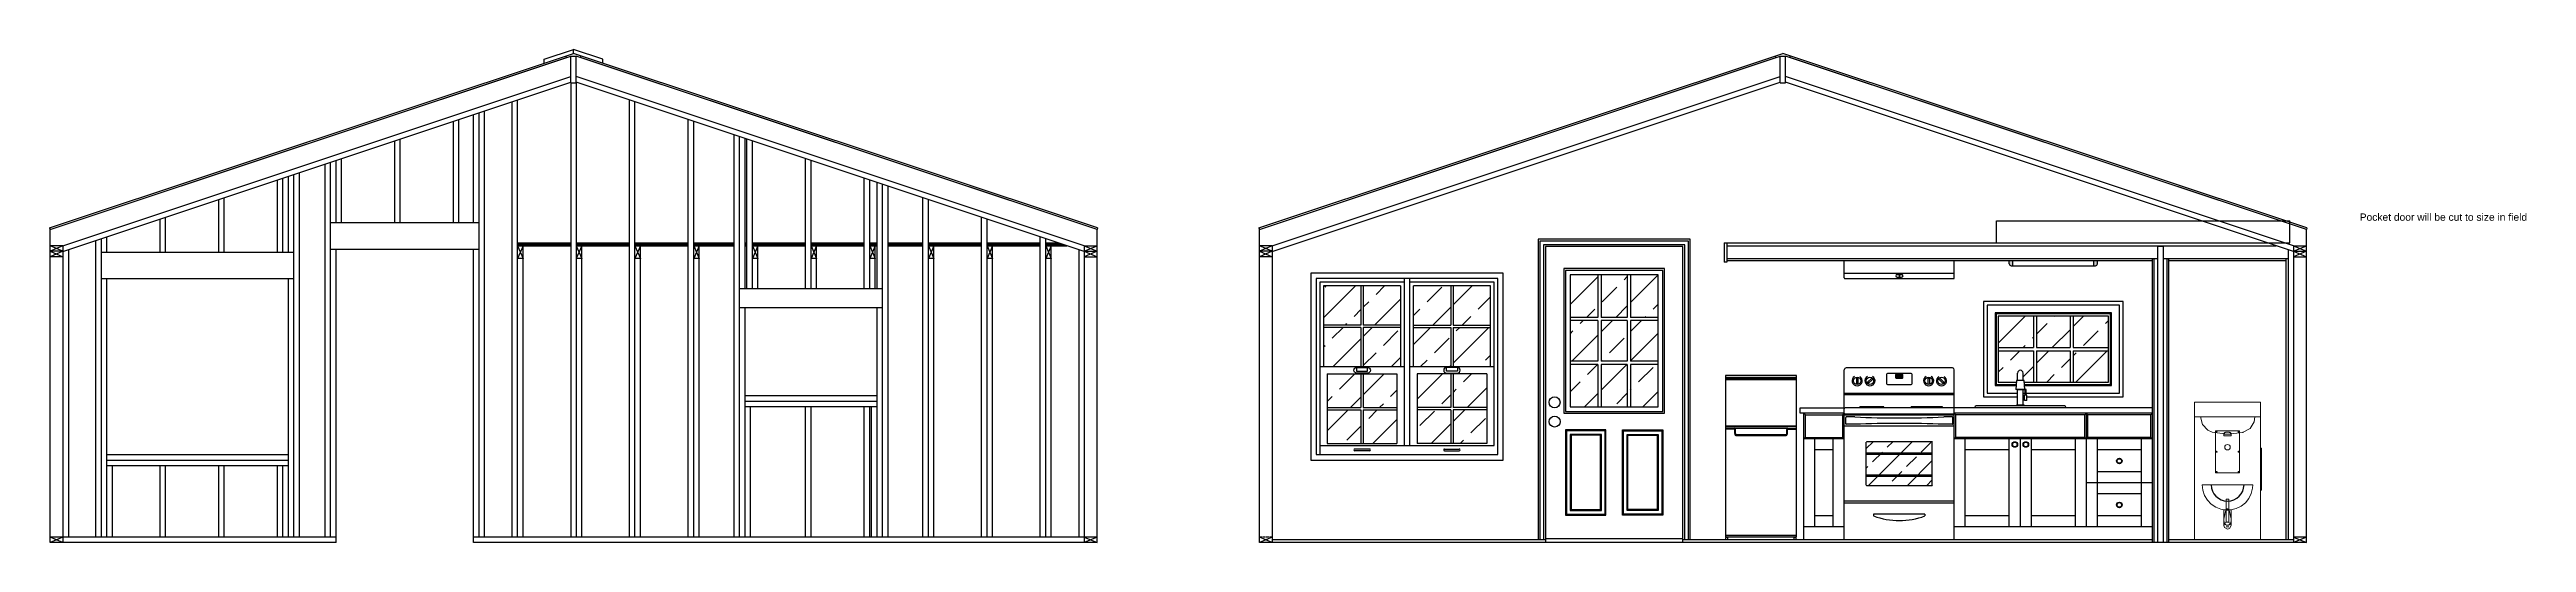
# Model space of a CAD drawing. Header units: inches. Extents: x -183 to 3029, y -67 to 1072.
# Drawn here: x 1539 to 2215, y 473 to 608 of the extents above; entities that cross this region are included whole.
import ezdxf

# ---------------------------------------------------------------- set-up
doc = ezdxf.new("R2010")
doc.units = ezdxf.units.IN
doc.header["$LTSCALE"] = 0.25
doc.header["$MEASUREMENT"] = 0
doc.linetypes.add('HIDDEN2', pattern=[0.1875, 0.125, -0.0625])
doc.layers.add('Hidden Line', color=7, linetype='HIDDEN2')
doc.layers.add('P-SANR-FIXT', color=7, linetype='Continuous', lineweight=9)
doc.styles.get("Standard").update_dxf_attribs({"font": 'arial.ttf'})

msp = doc.modelspace()

# ---------------------------------------------------------------- texts
msp.add_text('Pocket door will be cut to size in field', height=2).set_placement((2169.48, 561.05))

# ---------------------------------------------------------------- hatches: boundary and pattern name
h = msp.add_hatch(color=256)
h.dxf.hatch_style = 1
h.paths.add_polyline_path([(2097.93, 550.26), (2096.93, 550.26), (2096.93, 548.76), (2097.43, 548.76, 0.414214), (2097.93, 549.26)])
h.paths.add_polyline_path([(2074.93, 550.26), (2073.93, 550.26), (2073.93, 549.26, 0.414214), (2074.43, 548.76), (2074.93, 548.76)])
h = msp.add_hatch()
h.set_pattern_fill('ANSI33', color=256, scale=45)
h.paths.add_polyline_path([(1897.12, 543.26), (1886.93, 543.26), (1886.93, 532.57), (1897.12, 532.57)])
h.paths.add_polyline_path([(1907.93, 543.26), (1897.74, 543.26), (1897.74, 532.57), (1907.93, 532.57)])
h.paths.add_polyline_path([(1921.62, 543.26), (1911.43, 543.26), (1911.43, 532.57), (1921.62, 532.57)])
h.paths.add_polyline_path([(1932.43, 543.26), (1922.24, 543.26), (1922.24, 532.57), (1932.43, 532.57)])
h.paths.add_polyline_path([(1932.43, 531.95), (1922.24, 531.95), (1922.24, 521.26), (1932.43, 521.26)])
h.paths.add_polyline_path([(1921.62, 531.95), (1911.43, 531.95), (1911.43, 521.26), (1921.62, 521.26)])
h.paths.add_polyline_path([(1907.93, 531.95), (1897.74, 531.95), (1897.74, 521.26), (1907.93, 521.26)])
h.paths.add_polyline_path([(1897.12, 531.95), (1886.93, 531.95), (1886.93, 521.26), (1897.12, 521.26)])
h.paths.add_polyline_path([(1897.12, 519.26), (1887.93, 519.26), (1887.93, 510.07), (1897.12, 510.07)])
h.paths.add_polyline_path([(1906.93, 519.26), (1897.74, 519.26), (1897.74, 510.07), (1906.93, 510.07)])
h.paths.add_polyline_path([(1897.12, 509.45), (1887.93, 509.45), (1887.93, 500.26), (1897.12, 500.26)])
h.paths.add_polyline_path([(1906.93, 509.45), (1897.74, 509.45), (1897.74, 500.26), (1906.93, 500.26)])
h.paths.add_polyline_path([(1921.62, 509.45), (1912.43, 509.45), (1912.43, 500.26), (1921.62, 500.26)])
h.paths.add_polyline_path([(1931.43, 509.45), (1922.24, 509.45), (1922.24, 500.26), (1931.43, 500.26)])
h.paths.add_polyline_path([(1921.62, 519.26), (1912.43, 519.26), (1912.43, 510.07), (1921.62, 510.07)])
h.paths.add_polyline_path([(1931.43, 519.26), (1922.24, 519.26), (1922.24, 510.07), (1931.43, 510.07)])
h = msp.add_hatch()
h.set_pattern_fill('ANSI33', color=256, scale=45)
h.paths.add_polyline_path([(1961.74, 546.26), (1954.18, 546.26), (1954.18, 534.7), (1961.74, 534.7)])
h.paths.add_polyline_path([(1969.74, 546.26), (1962.62, 546.26), (1962.62, 534.7), (1969.74, 534.7)])
h.paths.add_polyline_path([(1978.18, 546.26), (1970.62, 546.26), (1970.62, 534.7), (1978.18, 534.7)])
h.paths.add_polyline_path([(1978.18, 533.82), (1970.62, 533.82), (1970.62, 522.7), (1978.18, 522.7)])
h.paths.add_polyline_path([(1969.74, 533.82), (1962.62, 533.82), (1962.62, 522.7), (1969.74, 522.7)])
h.paths.add_polyline_path([(1961.74, 533.82), (1954.18, 533.82), (1954.18, 522.7), (1961.74, 522.7)])
h.paths.add_polyline_path([(1961.74, 521.82), (1954.18, 521.82), (1954.18, 510.26), (1961.74, 510.26)])
h.paths.add_polyline_path([(1969.74, 521.82), (1962.62, 521.82), (1962.62, 510.26), (1969.74, 510.26)])
h.paths.add_polyline_path([(1978.18, 521.82), (1970.62, 521.82), (1970.62, 510.26), (1978.18, 510.26)])
h = msp.add_hatch()
h.set_pattern_fill('ANSI33', color=256, scale=45)
h.paths.add_polyline_path([(2080.49, 526.45), (2080.49, 535.01), (2070.93, 535.01), (2070.93, 526.45)])
h.paths.add_polyline_path([(2070.93, 525.57), (2070.93, 517.01), (2075.85, 517.01), (2075.89, 517.51), (2076.18, 517.51), (2076.18, 519.51, -1), (2077.68, 519.51), (2077.68, 517.51), (2077.97, 517.51), (2078.02, 517.01), (2080.49, 517.01), (2080.49, 525.57)])
h.paths.add_polyline_path([(2081.37, 525.57), (2081.37, 517.01), (2090.49, 517.01), (2090.49, 525.57)])
h.paths.add_polyline_path([(2081.37, 535.01), (2081.37, 526.45), (2090.49, 526.45), (2090.49, 535.01)])
h.paths.add_polyline_path([(2100.93, 535.01), (2091.37, 535.01), (2091.37, 526.45), (2100.93, 526.45)])
h.paths.add_polyline_path([(2100.93, 517.01), (2100.93, 525.57), (2091.37, 525.57), (2091.37, 517.01)])
h = msp.add_hatch(color=256)
h.dxf.hatch_style = 1
h.paths.add_polyline_path([(2015.93, 518.81), (1996.53, 518.81), (1996.53, 518.21), (2015.93, 518.21)])
h.paths.add_polyline_path([(2015.93, 517.81), (1996.53, 517.81), (1996.53, 517.61), (2015.93, 517.61)])
h.paths.add_polyline_path([(2015.93, 504.41), (2013.56, 504.41, 0.414214), (2013.23, 504.09), (2013.23, 502.99, -0.414214), (2012.86, 502.61), (1999.61, 502.61, -0.414214), (1999.23, 502.99), (1999.23, 504.09, 0.414214), (1998.91, 504.41), (1996.53, 504.41), (1996.53, 504.21), (1998.91, 504.21, -0.414214), (1999.03, 504.09), (1999.03, 502.99, 0.414214), (1999.61, 502.41), (2012.86, 502.41, 0.414214), (2013.43, 502.99), (2013.43, 504.09, -0.414214), (2013.56, 504.21), (2015.93, 504.21)])
h.paths.add_polyline_path([(2015.93, 505.01), (1996.53, 505.01), (1996.53, 504.81), (2015.93, 504.81)])
h = msp.add_hatch(color=256)
h.dxf.hatch_style = 1
h.paths.add_polyline_path([(2043.06, 518.14), (2044.81, 518.14), (2044.81, 519.14), (2043.06, 519.14)])
h = msp.add_hatch(color=256)
h.dxf.hatch_style = 1
h.paths.add_polyline_path([(2033.18, 510.26), (2033.18, 510.01), (2039.68, 510.01), (2039.68, 510.26)])
h.paths.add_polyline_path([(2055.68, 510.01), (2055.68, 510.26), (2047.18, 510.26), (2047.18, 510.01)])
h = msp.add_hatch()
h.set_pattern_fill('ANSI33', color=256, scale=30)
h.set_pattern_definition([(45, (720.097, 0.75), (-5.3033, 5.3033), []), (45, (725.4004, 0.75), (-5.3033, 5.3033), [3.75, -1.875])])
h.paths.add_polyline_path([(2052.93, 491.39), (2034.93, 491.39), (2034.93, 488.89, 0.414214), (2035.06, 488.76), (2052.81, 488.76, 0.414214), (2052.93, 488.89)])
h.paths.add_polyline_path([(2052.93, 491.76), (2034.93, 491.76), (2034.93, 491.39), (2052.93, 491.39)])
h.paths.add_polyline_path([(2052.93, 497.39), (2034.93, 497.39), (2034.93, 491.76), (2052.93, 491.76)])
h.paths.add_polyline_path([(2052.93, 497.76), (2034.93, 497.76), (2034.93, 497.39), (2052.93, 497.39)])
h.paths.add_polyline_path([(2052.93, 500.64, 0.414214), (2052.81, 500.76), (2035.06, 500.76, 0.414214), (2034.93, 500.64), (2034.93, 497.76), (2052.93, 497.76)])
h = msp.add_hatch(color=256)
h.dxf.hatch_style = 1
h.paths.add_polyline_path([(2015.93, 474.81), (2015.93, 475.19), (1996.53, 475.19), (1996.53, 474.81)])

# ---------------------------------------------------------------- linework, layer by layer
for p, q in [((1539.5, 559.1), (1682.4, 606.74)), ((1539.65, 558.63), (1681.65, 605.96)), ((1539.65, 558.63), (1680.51, 605.58)), ((1674.4, 605.13), (1682.4, 607.79)), ((1674.4, 604.07), (1674.4, 605.13)), ((1680.51, 605.58), (1680.35, 606.05)), ((1681.65, 605.96), (1683.15, 605.96)), ((1681.65, 598.71), (1681.65, 605.96)), ((1690.4, 605.13), (1682.4, 607.79)), ((1682.4, 606.74), (1682.4, 607.79)), ((1825.31, 559.1), (1682.4, 606.74)), ((1683.15, 598.71), (1683.15, 605.96)), ((1825.15, 558.63), (1683.15, 605.96)), ((1684.3, 605.58), (1684.46, 606.05)), ((1825.15, 558.63), (1684.3, 605.58)), ((1690.4, 604.07), (1690.4, 605.13)), ((1869.27, 559.1), (2012.18, 606.74)), ((1869.43, 558.63), (2011.43, 605.96)), ((1869.43, 558.63), (2010.28, 605.58)), ((2010.28, 605.58), (2010.13, 606.05)), ((2011.43, 605.96), (2012.93, 605.96)), ((2011.43, 598.71), (2011.43, 605.96)), ((2155.09, 559.1), (2012.18, 606.74)), ((2012.93, 598.71), (2012.93, 605.96)), ((2154.93, 558.63), (2012.93, 605.96)), ((2014.08, 605.58), (2014.24, 606.05)), ((2154.93, 558.63), (2014.08, 605.58)), ((1543.15, 554.26), (1681.65, 600.43)), ((1543.15, 552.68), (1681.65, 598.85)), ((1681.65, 598.71), (1683.15, 598.71)), ((1681.65, 598.71), (1681.65, 474.76)), ((1821.65, 554.26), (1683.15, 600.43)), ((1821.65, 552.68), (1683.15, 598.85)), ((1683.15, 598.71), (1683.15, 474.76)), ((1872.93, 554.26), (2011.43, 600.43)), ((1872.93, 552.68), (2011.43, 598.85)), ((2011.43, 598.71), (2012.93, 598.71)), ((2151.43, 554.26), (2012.93, 600.43)), ((2151.43, 552.68), (2012.93, 598.85)), ((1649.65, 560.51), (1649.65, 588.18)), ((1651.15, 560.51), (1651.15, 588.68)), ((1655.15, 560.51), (1655.15, 590.01)), ((1656.65, 474.76), (1656.65, 590.51)), ((1658.15, 474.76), (1658.15, 591.01)), ((1665.65, 474.76), (1665.65, 593.51)), ((1667.15, 474.76), (1667.15, 594.01)), ((1697.65, 474.76), (1697.65, 594.01)), ((1699.15, 474.76), (1699.15, 593.51)), ((1713.65, 474.76), (1713.65, 588.68)), ((1715.15, 474.76), (1715.15, 588.18)), ((1633.65, 560.51), (1633.65, 582.85)), ((1635.15, 560.51), (1635.15, 583.35)), ((1726.15, 474.76), (1726.15, 584.51)), ((1727.65, 474.76), (1727.65, 584.01)), ((1729.15, 542.51), (1729.15, 583.51)), ((1729.65, 542.51), (1729.65, 583.35)), ((1731.15, 542.51), (1731.15, 582.85)), ((1607.65, 474.76), (1607.65, 574.18)), ((1614.65, 474.76), (1614.65, 576.51)), ((1616.15, 474.76), (1616.15, 577.01)), ((1617.65, 560.51), (1617.65, 577.51)), ((1617.65, 560.51), (1617.65, 577.51)), ((1619.15, 560.51), (1619.15, 578.01)), ((1745.65, 542.51), (1745.65, 578.01)), ((1747.15, 542.51), (1747.15, 577.51)), ((1601.65, 552.51), (1601.65, 572.18)), ((1603.15, 552.51), (1603.15, 572.68)), ((1604.65, 552.51), (1604.65, 573.18)), ((1606.15, 474.76), (1606.15, 573.68)), ((1761.65, 542.51), (1761.65, 572.68)), ((1763.15, 542.51), (1763.15, 572.18)), ((1765.15, 542.51), (1765.15, 571.51)), ((1766.65, 474.76), (1766.65, 571.01)), ((1768.15, 474.76), (1768.15, 570.51)), ((1569.65, 552.51), (1569.65, 561.51)), ((1571.15, 552.51), (1571.15, 562.01)), ((1585.65, 552.51), (1585.65, 566.85)), ((1587.15, 552.51), (1587.15, 567.35)), ((1777.65, 474.76), (1777.65, 567.35)), ((1779.15, 474.76), (1779.15, 566.85)), ((1793.65, 474.76), (1793.65, 562.01)), ((1795.15, 474.76), (1795.15, 561.51)), ((2070.43, 561.01), (2150.43, 561.01)), ((2070.43, 555.01), (2070.43, 561.01)), ((2150.43, 555.01), (2150.43, 561.01)), ((1539.5, 559.1), (1539.65, 558.63)), ((1539.65, 554.26), (1539.65, 558.63)), ((1539.65, 473.26), (1539.65, 554.26)), ((1543.15, 554.26), (1539.65, 554.26)), ((1543.15, 552.76), (1539.65, 554.26)), ((1543.15, 554.26), (1539.65, 552.76)), ((1543.15, 554.26), (1543.15, 473.26)), ((1552.15, 474.76), (1552.15, 555.68)), ((1553.65, 474.76), (1553.65, 556.18)), ((1555.15, 552.51), (1555.15, 556.68)), ((1656.65, 560.51), (1616.15, 560.51)), ((1667.15, 555.01), (1681.65, 555.01)), ((1667.15, 554.82), (1681.65, 554.82)), ((1667.15, 554.64), (1681.65, 554.64)), ((1667.15, 554.45), (1681.65, 554.45)), ((1668.65, 554.26), (1667.15, 554.26)), ((1668.65, 554.26), (1667.15, 550.76)), ((1667.15, 554.26), (1668.65, 550.76)), ((1667.15, 554.26), (1681.65, 554.26)), ((1668.65, 474.76), (1668.65, 554.26)), ((1683.15, 555.01), (1697.65, 555.01)), ((1683.15, 554.82), (1697.65, 554.82)), ((1683.15, 554.64), (1697.65, 554.64)), ((1683.15, 554.45), (1697.65, 554.45)), ((1684.65, 554.26), (1683.15, 554.26)), ((1684.65, 554.26), (1683.15, 550.76)), ((1683.15, 554.26), (1684.65, 550.76)), ((1683.15, 554.26), (1697.65, 554.26)), ((1684.65, 474.76), (1684.65, 554.26)), ((1699.15, 555.01), (1713.65, 555.01)), ((1699.15, 554.82), (1713.65, 554.82)), ((1699.15, 554.64), (1713.65, 554.64)), ((1699.15, 554.45), (1713.65, 554.45)), ((1700.65, 554.26), (1699.15, 554.26)), ((1700.65, 554.26), (1699.15, 550.76)), ((1699.15, 554.26), (1700.65, 550.76)), ((1699.15, 554.26), (1713.65, 554.26)), ((1700.65, 474.76), (1700.65, 554.26)), ((1715.15, 555.01), (1726.15, 555.01)), ((1715.15, 554.82), (1726.15, 554.82)), ((1715.15, 554.64), (1726.15, 554.64)), ((1715.15, 554.45), (1726.15, 554.45)), ((1716.65, 554.26), (1715.15, 554.26)), ((1716.65, 554.26), (1715.15, 550.76)), ((1715.15, 554.26), (1716.65, 550.76)), ((1715.15, 554.26), (1726.15, 554.26)), ((1716.65, 474.76), (1716.65, 554.26)), ((1729.15, 555.01), (1729.65, 555.01)), ((1729.15, 554.82), (1729.65, 554.82)), ((1729.15, 554.64), (1729.65, 554.64)), ((1729.15, 554.45), (1729.65, 554.45)), ((1729.15, 554.26), (1729.65, 554.26)), ((1731.15, 555.01), (1745.65, 555.01)), ((1731.15, 554.82), (1745.65, 554.82)), ((1731.15, 554.64), (1745.65, 554.64)), ((1731.15, 554.45), (1745.65, 554.45)), ((1732.65, 554.26), (1731.15, 554.26)), ((1732.65, 554.26), (1731.15, 550.76)), ((1731.15, 554.26), (1732.65, 550.76)), ((1731.15, 554.26), (1745.65, 554.26)), ((1732.65, 542.51), (1732.65, 554.26)), ((1747.15, 555.01), (1761.65, 555.01)), ((1747.15, 554.82), (1761.65, 554.82)), ((1747.15, 554.64), (1761.65, 554.64)), ((1747.15, 554.45), (1761.65, 554.45)), ((1748.65, 554.26), (1747.15, 554.26)), ((1748.65, 554.26), (1747.15, 550.76)), ((1747.15, 554.26), (1748.65, 550.76)), ((1747.15, 554.26), (1761.65, 554.26)), ((1748.65, 542.51), (1748.65, 554.26)), ((1763.15, 555.01), (1765.15, 555.01)), ((1763.15, 554.82), (1765.15, 554.82)), ((1763.15, 554.64), (1765.15, 554.64)), ((1763.15, 554.45), (1765.15, 554.45)), ((1764.65, 554.26), (1763.15, 554.26)), ((1764.65, 554.26), (1763.15, 550.76)), ((1763.15, 554.26), (1764.65, 550.76)), ((1763.15, 554.26), (1765.15, 554.26)), ((1764.65, 542.51), (1764.65, 554.26)), ((1768.15, 555.01), (1777.65, 555.01)), ((1768.15, 554.82), (1777.65, 554.82)), ((1768.15, 554.64), (1777.65, 554.64)), ((1768.15, 554.45), (1777.65, 554.45)), ((1768.15, 554.26), (1777.65, 554.26)), ((1779.15, 555.01), (1793.65, 555.01)), ((1779.15, 554.82), (1793.65, 554.82)), ((1779.15, 554.64), (1793.65, 554.64)), ((1779.15, 554.45), (1793.65, 554.45)), ((1780.65, 554.26), (1779.15, 554.26)), ((1780.65, 554.26), (1779.15, 550.76)), ((1779.15, 554.26), (1780.65, 550.76)), ((1779.15, 554.26), (1793.65, 554.26)), ((1780.65, 474.76), (1780.65, 554.26)), ((1795.15, 555.01), (1809.65, 555.01)), ((1795.15, 554.82), (1809.65, 554.82)), ((1795.15, 554.64), (1809.65, 554.64)), ((1795.15, 554.45), (1809.65, 554.45)), ((1796.65, 554.26), (1795.15, 554.26)), ((1796.65, 554.26), (1795.15, 550.76)), ((1795.15, 554.26), (1796.65, 550.76)), ((1795.15, 554.26), (1809.65, 554.26)), ((1796.65, 474.76), (1796.65, 554.26)), ((1809.65, 474.76), (1809.65, 556.68)), ((1811.15, 474.76), (1811.15, 556.18)), ((1811.15, 555.01), (1814.66, 555.01)), ((1811.15, 554.82), (1815.22, 554.82)), ((1811.15, 554.64), (1815.78, 554.64)), ((1811.15, 554.45), (1816.35, 554.45)), ((1812.65, 554.26), (1811.15, 554.26)), ((1812.65, 554.26), (1811.15, 550.76)), ((1811.15, 554.26), (1812.65, 550.76)), ((1811.15, 554.26), (1816.91, 554.26)), ((1812.65, 474.76), (1812.65, 554.26)), ((1821.65, 554.26), (1825.15, 554.26)), ((1821.65, 554.26), (1821.65, 473.26)), ((1821.65, 552.76), (1825.15, 554.26)), ((1821.65, 554.26), (1825.15, 552.76)), ((1825.31, 559.1), (1825.15, 558.63)), ((1825.15, 554.26), (1825.15, 558.63)), ((1825.15, 473.26), (1825.15, 554.26)), ((1869.27, 559.1), (1869.43, 558.63)), ((1869.43, 554.26), (1869.43, 558.63)), ((1869.43, 473.26), (1869.43, 554.26)), ((1872.93, 554.26), (1869.43, 554.26)), ((1872.93, 552.76), (1869.43, 554.26)), ((1872.93, 554.26), (1869.43, 552.76)), ((1872.93, 554.26), (1872.93, 473.26)), ((1996.18, 555.01), (1996.18, 549.76)), ((1996.18, 555.01), (2150.43, 555.01)), ((1996.93, 555.01), (1996.93, 549.76)), ((1996.93, 554.26), (2146.69, 554.26)), ((2114.43, 473.26), (2114.43, 554.01)), ((2115.93, 554.01), (2114.43, 554.01)), ((2115.93, 473.26), (2115.93, 554.01)), ((2151.43, 554.26), (2154.93, 554.26)), ((2151.43, 554.26), (2151.43, 473.26)), ((2151.43, 552.76), (2154.93, 554.26)), ((2151.43, 554.26), (2154.93, 552.76)), ((2155.09, 559.1), (2154.93, 558.63)), ((2154.93, 554.26), (2154.93, 558.63)), ((2154.93, 473.26), (2154.93, 554.26)), ((1543.15, 552.76), (1539.65, 552.76)), ((1539.65, 552.76), (1543.15, 551.26)), ((1543.15, 552.76), (1539.65, 551.26)), ((1543.15, 551.26), (1539.65, 551.26)), ((1544.65, 553.18), (1544.65, 474.76)), ((1553.65, 552.51), (1606.15, 552.51)), ((1656.65, 553.26), (1616.15, 553.26)), ((1617.65, 473.26), (1617.65, 553.26)), ((1655.15, 473.26), (1655.15, 553.26)), ((1668.65, 550.76), (1667.15, 550.76)), ((1684.65, 550.76), (1683.15, 550.76)), ((1700.65, 550.76), (1699.15, 550.76)), ((1716.65, 550.76), (1715.15, 550.76)), ((1732.65, 550.76), (1731.15, 550.76)), ((1748.65, 550.76), (1747.15, 550.76)), ((1764.65, 550.76), (1763.15, 550.76)), ((1780.65, 550.76), (1779.15, 550.76)), ((1796.65, 550.76), (1795.15, 550.76)), ((1812.65, 550.76), (1811.15, 550.76)), ((1820.15, 553.18), (1820.15, 474.76)), ((1821.65, 552.76), (1825.15, 552.76)), ((1825.15, 552.76), (1821.65, 551.26)), ((1821.65, 552.76), (1825.15, 551.26)), ((1821.65, 551.26), (1825.15, 551.26)), ((1872.93, 552.76), (1869.43, 552.76)), ((1869.43, 552.76), (1872.93, 551.26)), ((1872.93, 552.76), (1869.43, 551.26)), ((1872.93, 551.26), (1869.43, 551.26)), ((1979.93, 548.01), (1952.43, 548.01)), ((1952.43, 548.01), (1952.43, 508.51)), ((1979.93, 508.51), (1979.93, 548.01)), ((1996.93, 549.76), (1996.18, 549.76)), ((1996.93, 550.76), (2114.43, 550.76)), ((1996.93, 550.26), (2112.93, 550.26)), ((2028.93, 545.51), (2028.93, 550.26)), ((2058.93, 545.51), (2058.93, 550.26)), ((2073.93, 549.26), (2073.93, 550.26)), ((2074.43, 548.76), (2097.43, 548.76)), ((2074.93, 548.76), (2074.93, 550.26)), ((2096.93, 548.76), (2096.93, 550.26)), ((2097.93, 549.26), (2097.93, 550.26)), ((2112.93, 473.26), (2112.93, 550.76)), ((2113.43, 473.26), (2113.43, 550.76)), ((2115.93, 550.76), (2149.93, 550.76)), ((2116.93, 473.26), (2116.93, 550.76)), ((2117.43, 473.26), (2117.43, 550.76)), ((2117.43, 550.26), (2149.43, 550.26)), ((2149.43, 474.01), (2149.43, 550.76)), ((2149.93, 553.18), (2149.93, 474.01)), ((2151.43, 552.76), (2154.93, 552.76)), ((2154.93, 552.76), (2151.43, 551.26)), ((2151.43, 552.76), (2154.93, 551.26)), ((2151.43, 551.26), (2154.93, 551.26)), ((1553.65, 545.26), (1606.15, 545.26)), ((1555.15, 474.76), (1555.15, 545.26)), ((1604.65, 474.76), (1604.65, 545.26)), ((1766.65, 542.51), (1727.65, 542.51)), ((1884.93, 545.26), (1884.93, 497.26)), ((1934.43, 545.26), (1884.93, 545.26)), ((1885.93, 544.26), (1885.93, 499.76)), ((1908.93, 544.26), (1885.93, 544.26)), ((1897.12, 543.26), (1897.12, 532.57)), ((1897.74, 543.26), (1897.74, 532.57)), ((1907.93, 543.26), (1907.93, 521.26)), ((1908.93, 545.26), (1908.93, 499.76)), ((1910.43, 499.76), (1910.43, 545.26)), ((1933.43, 544.26), (1910.43, 544.26)), ((1911.43, 521.26), (1911.43, 543.26)), ((1921.62, 543.26), (1921.62, 532.57)), ((1922.24, 543.26), (1922.24, 532.57)), ((1933.43, 499.76), (1933.43, 544.26)), ((1934.43, 497.26), (1934.43, 545.26)), ((1978.18, 546.26), (1954.18, 546.26)), ((1954.18, 546.26), (1954.18, 510.26)), ((1961.74, 546.26), (1961.74, 534.7)), ((1962.62, 546.26), (1962.62, 534.7)), ((1969.74, 546.26), (1969.74, 534.7)), ((1970.62, 546.26), (1970.62, 534.7)), ((1978.18, 510.26), (1978.18, 546.26)), ((2028.93, 546.76), (2058.93, 546.76)), ((2029.18, 545.26), (2058.68, 545.26)), ((2043.87, 546.32), (2043.87, 545.7)), ((2043.93, 546.39), (2043.93, 545.64)), ((2043.99, 546.32), (2043.99, 545.7)), ((1766.65, 537.26), (1727.65, 537.26)), ((1729.15, 474.76), (1729.15, 537.26)), ((1765.15, 474.76), (1765.15, 537.26)), ((1961.74, 534.7), (1954.18, 534.7)), ((1961.74, 533.82), (1954.18, 533.82)), ((1961.74, 533.82), (1961.74, 522.7)), ((1969.74, 534.7), (1962.62, 534.7)), ((1962.62, 533.82), (1962.62, 522.7)), ((1969.74, 533.82), (1962.62, 533.82)), ((1969.74, 533.82), (1969.74, 522.7)), ((1978.18, 534.7), (1970.62, 534.7)), ((1978.18, 533.82), (1970.62, 533.82)), ((1970.62, 533.82), (1970.62, 522.7)), ((2080.49, 535.01), (2080.49, 526.45)), ((2081.37, 535.01), (2081.37, 526.45)), ((2090.49, 535.01), (2090.49, 526.45)), ((2091.37, 535.01), (2091.37, 526.45)), ((1897.12, 532.57), (1886.93, 532.57)), ((1897.12, 531.95), (1886.93, 531.95)), ((1897.12, 531.95), (1897.12, 521.26)), ((1907.93, 532.57), (1897.74, 532.57)), ((1907.93, 531.95), (1897.74, 531.95)), ((1897.74, 531.95), (1897.74, 521.26)), ((1911.43, 532.57), (1921.62, 532.57)), ((1911.43, 531.95), (1921.62, 531.95)), ((1921.62, 531.95), (1921.62, 521.26)), ((1922.24, 532.57), (1932.43, 532.57)), ((1922.24, 531.95), (1922.24, 521.26)), ((1922.24, 531.95), (1932.43, 531.95)), ((1885.93, 521.26), (1908.93, 521.26)), ((1895.93, 521.01), (1898.93, 521.01)), ((1910.43, 521.26), (1933.43, 521.26)), ((1923.43, 521.01), (1920.43, 521.01)), ((1961.74, 522.7), (1954.18, 522.7)), ((1961.74, 521.82), (1954.18, 521.82)), ((1961.74, 521.82), (1961.74, 510.26)), ((1969.74, 522.7), (1962.62, 522.7)), ((1962.62, 521.82), (1962.62, 510.26)), ((1969.74, 521.82), (1962.62, 521.82)), ((1969.74, 521.82), (1969.74, 510.26)), ((1978.18, 522.7), (1970.62, 522.7)), ((1978.18, 521.82), (1970.62, 521.82)), ((1970.62, 521.82), (1970.62, 510.26)), ((2028.93, 474.01), (2028.93, 520.39)), ((2058.43, 520.89), (2029.43, 520.89)), ((2058.93, 474.01), (2058.93, 520.39)), ((2070.93, 526.45), (2080.49, 526.45)), ((2070.93, 525.57), (2080.49, 525.57)), ((2080.49, 525.57), (2080.49, 517.01)), ((2081.37, 526.45), (2090.49, 526.45)), ((2081.37, 525.57), (2081.37, 517.01)), ((2081.37, 525.57), (2090.49, 525.57)), ((2090.49, 525.57), (2090.49, 517.01)), ((2091.37, 526.45), (2100.93, 526.45)), ((2091.37, 525.57), (2091.37, 517.01)), ((2091.37, 525.57), (2100.93, 525.57)), ((1887.93, 519.26), (1887.93, 500.26)), ((1887.93, 519.26), (1906.93, 519.26)), ((1897.12, 519.26), (1897.12, 510.07)), ((1897.74, 519.26), (1897.74, 510.07)), ((1906.93, 519.26), (1906.93, 500.26)), ((1912.43, 519.26), (1912.43, 500.26)), ((1931.43, 519.26), (1912.43, 519.26)), ((1921.62, 519.26), (1921.62, 510.07)), ((1922.24, 519.26), (1922.24, 510.07)), ((1931.43, 519.26), (1931.43, 500.26)), ((2015.93, 518.81), (1996.53, 518.81)), ((2015.93, 518.21), (1996.53, 518.21)), ((2015.93, 517.81), (1996.53, 517.81)), ((2015.93, 517.61), (1996.53, 517.61)), ((2058.93, 513.89), (2028.93, 513.89)), ((2058.93, 513.52), (2028.93, 513.52)), ((2032.24, 518.37), (2032.24, 516.41)), ((2032.62, 518.37), (2032.62, 516.41)), ((2035.1, 516.83), (2036.49, 518.22)), ((2035.37, 516.56), (2036.76, 517.95)), ((2040.43, 519.14), (2040.43, 516.64)), ((2047.18, 519.39), (2040.68, 519.39)), ((2040.68, 516.39), (2047.18, 516.39)), ((2047.43, 516.64), (2047.43, 519.14)), ((2051.74, 518.37), (2051.74, 516.41)), ((2052.12, 518.37), (2052.12, 516.41)), ((2055.99, 516.56), (2054.6, 517.95)), ((2056.26, 516.83), (2054.87, 518.22)), ((2075.89, 517.51), (2075.68, 515.01)), ((2078.18, 515.01), (2075.68, 515.01)), ((2077.97, 517.51), (2075.89, 517.51)), ((2075.93, 515.01), (2075.93, 514.89)), ((2077.93, 514.89), (2075.93, 514.89)), ((2076.18, 517.51), (2076.18, 519.51)), ((2076.18, 510.76), (2076.18, 514.89)), ((2077.68, 517.51), (2077.68, 519.51)), ((2077.68, 510.76), (2077.68, 514.89)), ((2078.06, 513.39), (2077.68, 513.39)), ((2077.93, 515.01), (2077.93, 514.89)), ((2078.18, 515.01), (2077.97, 517.51)), ((2078.68, 513.51), (2078.06, 513.51)), ((2078.06, 512.01), (2078.06, 513.51)), ((2078.49, 515.01), (2078.24, 515.01)), ((2078.24, 513.51), (2078.24, 515.01)), ((2078.49, 513.51), (2078.49, 515.01)), ((2078.68, 512.01), (2078.68, 513.51)), ((1765.15, 513.26), (1729.15, 513.26)), ((1765.15, 511.76), (1729.15, 511.76)), ((1765.15, 510.26), (1729.15, 510.26)), ((1730.65, 474.76), (1730.65, 510.26)), ((1745.65, 474.76), (1745.65, 510.26)), ((1747.15, 474.76), (1747.15, 510.26)), ((1761.65, 474.76), (1761.65, 510.26)), ((1763.15, 474.76), (1763.15, 510.26)), ((1763.65, 474.76), (1763.65, 510.26)), ((1887.93, 510.07), (1897.12, 510.07)), ((1887.93, 509.45), (1897.12, 509.45)), ((1897.12, 509.45), (1897.12, 500.26)), ((1897.74, 510.07), (1906.93, 510.07)), ((1897.74, 509.45), (1897.74, 500.26)), ((1897.74, 509.45), (1906.93, 509.45)), ((1921.62, 510.07), (1912.43, 510.07)), ((1921.62, 509.45), (1912.43, 509.45)), ((1921.62, 509.45), (1921.62, 500.26)), ((1931.43, 510.07), (1922.24, 510.07)), ((1922.24, 509.45), (1922.24, 500.26)), ((1931.43, 509.45), (1922.24, 509.45)), ((1952.43, 508.51), (1979.93, 508.51)), ((1954.18, 510.26), (1978.18, 510.26)), ((2016.93, 508.51), (2016.93, 510.01)), ((2016.93, 510.01), (2028.93, 510.01)), ((2028.93, 508.51), (2016.93, 508.51)), ((2017.93, 474.01), (2017.93, 508.51)), ((2018.31, 508.14), (2017.93, 508.51)), ((2018.31, 501.89), (2018.31, 508.14)), ((2018.31, 508.14), (2028.56, 508.14)), ((2028.56, 508.14), (2028.93, 508.51)), ((2028.56, 501.89), (2028.56, 508.14)), ((2028.93, 508.51), (2028.93, 509.76)), ((2058.93, 508.01), (2028.93, 508.01)), ((2058.68, 510.01), (2029.18, 510.01)), ((2058.68, 508.26), (2029.18, 508.26)), ((2029.31, 505.64), (2029.31, 507.39)), ((2031.81, 507.51), (2029.43, 507.51)), ((2039.68, 510.26), (2033.18, 510.26)), ((2033.18, 510.01), (2033.18, 510.26)), ((2039.68, 510.01), (2039.68, 510.26)), ((2055.68, 510.26), (2047.18, 510.26)), ((2047.18, 510.01), (2047.18, 510.26)), ((2055.68, 510.01), (2055.68, 510.26)), ((2058.43, 507.51), (2056.06, 507.51)), ((2058.56, 505.64), (2058.56, 507.39)), ((2112.93, 510.01), (2058.93, 510.01)), ((2058.93, 508.51), (2058.93, 509.76)), ((2112.93, 508.51), (2058.93, 508.51)), ((2059.31, 508.14), (2058.93, 508.51)), ((2059.31, 501.89), (2059.31, 508.14)), ((2094.56, 508.14), (2059.31, 508.14)), ((2064.43, 510.01), (2064.43, 510.01)), ((2088.93, 510.51), (2064.93, 510.51)), ((2075.68, 510.51), (2075.68, 510.51)), ((2077.93, 510.76), (2075.93, 510.76)), ((2078.06, 512.14), (2077.68, 512.14)), ((2078.68, 512.01), (2078.06, 512.01)), ((2078.18, 510.51), (2078.18, 510.51)), ((2089.43, 510.01), (2089.43, 510.01)), ((2094.56, 508.14), (2094.93, 508.51)), ((2094.56, 501.89), (2094.56, 508.14)), ((2094.93, 477.51), (2094.93, 508.51)), ((2095.31, 508.14), (2094.93, 508.51)), ((2112.56, 508.14), (2095.31, 508.14)), ((2095.31, 501.89), (2095.31, 508.14)), ((2112.56, 508.14), (2112.93, 508.51)), ((2112.56, 501.89), (2112.56, 508.14)), ((1887.93, 500.26), (1906.93, 500.26)), ((1931.43, 500.26), (1912.43, 500.26)), ((2015.93, 505.01), (1996.53, 505.01)), ((2015.93, 504.81), (1996.53, 504.81)), ((1998.91, 504.41), (1996.53, 504.41)), ((1998.91, 504.21), (1996.53, 504.21)), ((2013.56, 504.41), (1998.91, 504.41)), ((1999.03, 502.99), (1999.03, 504.09)), ((1999.23, 502.99), (1999.23, 504.09)), ((2012.86, 502.61), (1999.61, 502.61)), ((2012.86, 502.41), (1999.61, 502.41)), ((2013.23, 502.99), (2013.23, 504.09)), ((2013.43, 502.99), (2013.43, 504.09)), ((2013.56, 504.41), (2015.93, 504.41)), ((2013.56, 504.21), (2015.93, 504.21)), ((2018.31, 501.89), (2017.93, 501.51)), ((2028.93, 501.51), (2017.93, 501.51)), ((2018.31, 501.89), (2028.56, 501.89)), ((2020.93, 477.51), (2020.93, 501.51)), ((2025.93, 477.51), (2025.93, 501.51)), ((2028.56, 501.89), (2028.93, 501.51)), ((2058.93, 505.01), (2028.93, 505.01)), ((2031.81, 505.51), (2029.43, 505.51)), ((2034.93, 488.89), (2034.93, 500.64)), ((2052.81, 500.76), (2035.06, 500.76)), ((2052.93, 488.89), (2052.93, 500.64)), ((2058.43, 505.51), (2056.06, 505.51)), ((2059.31, 501.89), (2058.93, 501.51)), ((2094.93, 501.51), (2058.93, 501.51)), ((2094.56, 501.89), (2059.31, 501.89)), ((2061.93, 477.51), (2061.93, 501.51)), ((2073.93, 477.51), (2073.93, 501.51)), ((2076.93, 477.51), (2076.93, 501.51)), ((2079.93, 477.51), (2079.93, 501.51)), ((2091.93, 477.51), (2091.93, 501.51)), ((2094.56, 501.89), (2094.93, 501.51)), ((2095.31, 501.89), (2094.93, 501.51)), ((2112.93, 501.51), (2094.93, 501.51)), ((2112.56, 501.89), (2095.31, 501.89)), ((2097.93, 489.51), (2097.93, 501.51)), ((2109.93, 477.51), (2109.93, 501.51)), ((2112.56, 501.89), (2112.93, 501.51)), ((1555.15, 497.26), (1604.65, 497.26)), ((1555.15, 495.76), (1604.65, 495.76)), ((1555.15, 494.26), (1604.65, 494.26)), ((1556.65, 474.76), (1556.65, 494.26)), ((1569.65, 474.76), (1569.65, 494.26)), ((1571.15, 474.76), (1571.15, 494.26)), ((1585.65, 474.76), (1585.65, 494.26)), ((1587.15, 474.76), (1587.15, 494.26)), ((1601.65, 474.76), (1601.65, 494.26)), ((1603.15, 474.76), (1603.15, 494.26)), ((1884.93, 497.26), (1934.43, 497.26)), ((1885.93, 499.76), (1933.43, 499.76)), ((1885.93, 499.76), (1885.93, 497.26)), ((1899.43, 498.76), (1895.43, 498.76)), ((1899.43, 498.26), (1895.43, 498.26)), ((1919.93, 498.76), (1923.93, 498.76)), ((1919.93, 498.26), (1923.93, 498.26)), ((2025.93, 498.51), (2020.93, 498.51)), ((2034.93, 497.76), (2052.93, 497.76)), ((2034.93, 497.39), (2052.93, 497.39)), ((2073.93, 498.51), (2061.93, 498.51)), ((2091.93, 498.51), (2079.93, 498.51)), ((2109.93, 498.51), (2097.93, 498.51)), ((2034.93, 491.76), (2052.93, 491.76)), ((2034.93, 491.39), (2052.93, 491.39)), ((2052.81, 488.76), (2035.06, 488.76)), ((2112.93, 489.51), (2094.93, 489.51)), ((2109.93, 492.51), (2097.93, 492.51)), ((2097.93, 477.51), (2097.93, 489.51)), ((2109.93, 486.51), (2097.93, 486.51)), ((2025.93, 480.51), (2020.93, 480.51)), ((2058.93, 484.51), (2028.93, 484.51)), ((2058.93, 484.01), (2028.93, 484.01)), ((2050.93, 481.01), (2036.93, 481.01)), ((2036.93, 481.01), (2036.93, 480.51)), ((2050.93, 481.01), (2050.93, 480.51)), ((2073.93, 480.51), (2061.93, 480.51)), ((2091.93, 480.51), (2079.93, 480.51)), ((2109.93, 480.51), (2097.93, 480.51)), ((1617.65, 474.76), (1539.65, 474.76)), ((1543.15, 473.26), (1539.65, 474.76)), ((1543.15, 474.76), (1539.65, 473.26)), ((1617.65, 473.26), (1539.65, 473.26)), ((1825.15, 474.76), (1655.15, 474.76)), ((1825.15, 473.26), (1655.15, 473.26)), ((1821.65, 474.76), (1825.15, 473.26)), ((1825.15, 474.76), (1821.65, 473.26)), ((1872.93, 473.26), (1869.43, 474.76)), ((1872.93, 474.76), (1869.43, 473.26)), ((1947.43, 473.26), (1869.43, 473.26)), ((1947.43, 474.01), (1872.93, 474.01)), ((2112.93, 473.26), (1873.43, 473.26)), ((1984.93, 474.26), (1947.43, 474.26)), ((2112.93, 474.01), (1984.93, 474.01)), ((2154.93, 473.26), (1984.93, 473.26)), ((2015.93, 475.19), (1996.53, 475.19)), ((1997.21, 474.61), (1996.63, 474.61)), ((1996.63, 474.01), (1996.63, 474.61)), ((1996.73, 474.61), (1996.73, 474.81)), ((1997.11, 474.61), (1997.11, 474.81)), ((1997.21, 474.01), (1997.21, 474.61)), ((2015.83, 474.61), (2015.26, 474.61)), ((2015.26, 474.01), (2015.26, 474.61)), ((2015.36, 474.61), (2015.36, 474.81)), ((2015.73, 474.61), (2015.73, 474.81)), ((2015.83, 474.01), (2015.83, 474.61)), ((2028.93, 477.51), (2017.93, 477.51)), ((2094.93, 477.51), (2058.93, 477.51)), ((2112.93, 477.51), (2094.93, 477.51)), ((2151.43, 474.01), (2117.43, 474.01)), ((2151.43, 474.76), (2154.93, 473.26)), ((2154.93, 474.76), (2151.43, 473.26))]:
    msp.add_line(p, q)
for points in [[(1986.93, 474.01), (1986.93, 556.01), (1945.43, 556.01), (1945.43, 474.01)], [(1986.43, 474.01), (1986.43, 555.51), (1945.93, 555.51), (1945.93, 474.01)], [(1985.43, 474.01), (1985.43, 554.51), (1946.93, 554.51), (1946.93, 474.01)], [(1984.93, 473.26), (1984.93, 554.01), (1947.43, 554.01), (1947.43, 473.26)], [(1907.93, 543.26), (1886.93, 543.26), (1886.93, 521.26)], [(1932.43, 521.26), (1932.43, 543.26), (1911.43, 543.26)], [(2078.68, 513.01), (2104.93, 513.01), (2104.93, 539.01), (2066.93, 539.01), (2066.93, 513.01), (2076.18, 513.01)], [(2078.49, 514.01), (2103.93, 514.01), (2103.93, 538.01), (2067.93, 538.01), (2067.93, 514.01), (2076.18, 514.01)], [(2078.09, 516.14), (2101.81, 516.14), (2101.81, 535.89), (2070.06, 535.89), (2070.06, 516.14), (2075.78, 516.14)], [(2078.07, 516.39), (2101.56, 516.39), (2101.56, 535.64), (2070.31, 535.64), (2070.31, 516.39), (2075.8, 516.39)], [(2078.02, 517.01), (2100.93, 517.01), (2100.93, 535.01), (2070.93, 535.01), (2070.93, 517.01), (2075.85, 517.01)], [(1996.53, 518.81), (1996.53, 474.81), (2015.93, 474.81), (2015.93, 518.81)], [(2077.68, 514.01), (2078.24, 514.01)]]:
    msp.add_lwpolyline(points)
for points in [[(1979.43, 547.51), (1952.93, 547.51), (1952.93, 509.01), (1979.43, 509.01)], [(1883.43, 546.76), (1883.43, 495.76), (1935.93, 495.76), (1935.93, 546.76)], [(2032.43, 518.3), (2032.32, 518.11), (2032.54, 518.11)], [(2035.29, 516.75), (2035.5, 516.81), (2035.35, 516.96)], [(2051.93, 518.3), (2051.82, 518.11), (2052.04, 518.11)], [(2056.07, 516.75), (2056.02, 516.96), (2055.86, 516.81)], [(1963.93, 480.76), (1963.93, 504.01), (1952.93, 504.01), (1952.93, 480.76)], [(1963.68, 481.01), (1963.68, 503.76), (1953.18, 503.76), (1953.18, 481.01)], [(1962.68, 482.01), (1962.68, 502.76), (1954.18, 502.76), (1954.18, 482.01)], [(1962.43, 482.26), (1962.43, 502.51), (1954.43, 502.51), (1954.43, 482.26)], [(1968.43, 480.76), (1968.43, 504.01), (1979.43, 504.01), (1979.43, 480.76)], [(1968.68, 481.01), (1968.68, 503.76), (1979.18, 503.76), (1979.18, 481.01)], [(1969.68, 482.01), (1969.68, 502.76), (1978.18, 502.76), (1978.18, 482.01)], [(1969.93, 482.26), (1969.93, 502.51), (1977.93, 502.51), (1977.93, 482.26)]]:
    msp.add_lwpolyline(points, close=True)
for points in [[(2044.56, 545.64, 1), (2044.56, 546.39), (2043.31, 546.39, 1), (2043.31, 545.64)], [(1895.93, 521.01), (1895.93, 520.01), (1898.93, 520.01), (1898.93, 521.01, -1), (1898.93, 519.51), (1895.93, 519.51, -1)], [(1923.43, 521.01), (1923.43, 520.01), (1920.43, 520.01), (1920.43, 521.01, 1), (1920.43, 519.51), (1923.43, 519.51, 1)], [(2042.93, 519.02), (2042.93, 518.27, 0.414214), (2043.06, 518.14), (2044.81, 518.14, 0.414214), (2044.93, 518.27), (2044.93, 519.02, 0.414214), (2044.81, 519.14), (2043.06, 519.14, 0.414214)]]:
    msp.add_lwpolyline(points, format="xyb", close=True)
for points in [[(2043.87, 546.32), (2043.31, 546.32, 1), (2043.31, 545.7), (2043.87, 545.7)], [(2043.99, 545.7), (2044.56, 545.7, 1), (2044.56, 546.32), (2043.99, 546.32)]]:
    msp.add_lwpolyline(points, format="xyb")
for centre, radius in [((2032.43, 517.39), 1), ((2035.93, 517.39), 1), ((2051.93, 517.39), 1), ((2055.43, 517.39), 1), ((1949.91, 511.51), 1.5), ((1949.93, 506.26), 1.5), ((2075.43, 500.01), 0.75), ((2075.43, 500.01), 0.625), ((2078.43, 500.01), 0.75), ((2078.43, 500.01), 0.625), ((2103.93, 495.51), 0.75), ((2103.93, 495.51), 0.625), ((2103.93, 483.51), 0.75), ((2103.93, 483.51), 0.625)]:
    msp.add_circle(centre, radius)
for centre, radius, start, end in [((2074.43, 549.26), 0.5, 180, 270), ((2097.43, 549.26), 0.5, 270, 0), ((2029.18, 545.51), 0.25, 180, 270), ((2058.68, 545.51), 0.25, 270, 0), ((2029.43, 520.39), 0.5, 90, 180), ((2058.43, 520.39), 0.5, 0, 90), ((2076.93, 519.51), 0.75, 0, 180), ((2032.43, 517.39), 1.38, 120, 60), ((2035.93, 517.39), 1.38, 120, 60), ((2040.68, 519.14), 0.25, 90, 180), ((2040.68, 516.64), 0.25, 180, 270), ((2047.18, 519.14), 0.25, 0, 90), ((2047.18, 516.64), 0.25, 270, 0), ((2051.93, 517.39), 1.38, 120, 60), ((2055.43, 517.39), 1.38, 120, 60), ((2029.18, 509.76), 0.25, 90, 180), ((2029.18, 508.51), 0.25, 180, 270), ((2029.43, 507.39), 0.125, 90, 180), ((2043.93, 801.42), 294.16, 267.63762, 272.36238), ((2058.43, 507.39), 0.125, 0, 90), ((2058.68, 509.76), 0.25, 0, 90), ((2058.68, 508.51), 0.25, 270, 0), ((2064.93, 510.01), 0.5, 90, 180), ((2075.93, 510.51), 0.25, 90, 180), ((2077.93, 510.51), 0.25, 0, 90), ((2088.93, 510.01), 0.5, 0, 90), ((1998.91, 504.09), 0.325, 0, 90), ((1998.91, 504.09), 0.125, 0, 90), ((1999.61, 502.99), 0.575, 180, 270), ((1999.61, 502.99), 0.375, 180, 270), ((2012.86, 502.99), 0.375, 270, 360), ((2012.86, 502.99), 0.575, 270, 360), ((2013.56, 504.09), 0.325, 90, 180), ((2013.56, 504.09), 0.125, 90, 180), ((2029.43, 505.64), 0.125, 180, 270), ((2043.93, 211.6), 294.16, 87.63762, 92.36238), ((2035.06, 500.64), 0.125, 90, 180), ((2052.81, 500.64), 0.125, 0, 90), ((2058.43, 505.64), 0.125, 270, 0), ((1895.43, 498.51), 0.25, 90, 270), ((1899.43, 498.51), 0.25, 270, 90), ((1919.93, 498.51), 0.25, 90, 270), ((1923.93, 498.51), 0.25, 270, 90), ((2035.06, 488.89), 0.125, 180, 270), ((2052.81, 488.89), 0.125, 270, 0), ((2133.43, 489.06), 4.5, 180.57057, 359.42943), ((2043.93, 499.49), 20.23, 249.75066, 290.24934)]:
    msp.add_arc(centre, radius, start, end)
at = {"layer": 'Hidden Line'}
for p, q in [((1872.93, 474.76), (1869.43, 474.76)), ((2154.93, 474.76), (2151.43, 474.76))]:
    msp.add_line(p, q, dxfattribs=at)
at = {"layer": 'P-SANR-FIXT'}
for p, q in [((2124.43, 474.01), (2124.43, 511.51)), ((2124.43, 511.51), (2142.43, 511.51)), ((2124.43, 507.51), (2124.43, 511.51)), ((2124.43, 511.51), (2124.43, 511.51)), ((2124.43, 511.51), (2124.43, 474.01)), ((2124.43, 511.51), (2124.43, 511.51)), ((2124.43, 511.51), (2142.43, 511.51)), ((2142.43, 511.51), (2124.43, 511.51)), ((2142.43, 511.51), (2124.43, 511.51)), ((2124.43, 511.51), (2124.43, 507.51)), ((2124.43, 507.51), (2124.48, 507.51)), ((2142.43, 507.51), (2124.43, 507.51)), ((2124.43, 507.51), (2124.43, 507.51)), ((2124.43, 507.51), (2124.43, 507.51)), ((2124.43, 507.51), (2124.43, 474.01)), ((2124.48, 507.51), (2124.43, 507.51)), ((2124.43, 507.51), (2142.43, 507.51)), ((2124.48, 507.51), (2129.63, 507.51)), ((2129.63, 507.51), (2124.48, 507.51)), ((2129.28, 507.51), (2126.08, 507.51)), ((2126.08, 507.51), (2129.28, 507.51)), ((2129.28, 507.51), (2126.08, 507.51)), ((2126.08, 507.51), (2129.28, 507.51)), ((2137.73, 507.51), (2129.28, 507.51)), ((2129.28, 507.51), (2137.73, 507.51)), ((2137.73, 507.51), (2129.28, 507.51)), ((2129.28, 507.51), (2137.73, 507.51)), ((2129.63, 507.51), (2129.75, 507.51)), ((2129.75, 507.51), (2129.63, 507.51)), ((2129.75, 507.51), (2137.11, 507.51)), ((2137.11, 507.51), (2129.75, 507.51)), ((2137.11, 507.51), (2137.23, 507.51)), ((2137.23, 507.51), (2137.11, 507.51)), ((2137.23, 507.51), (2142.38, 507.51)), ((2142.38, 507.51), (2137.23, 507.51)), ((2140.92, 507.51), (2137.73, 507.51)), ((2137.73, 507.51), (2140.92, 507.51)), ((2137.73, 507.51), (2140.92, 507.51)), ((2140.92, 507.51), (2137.73, 507.51)), ((2142.38, 507.51), (2142.43, 507.51)), ((2142.43, 507.51), (2142.38, 507.51)), ((2142.43, 474.01), (2142.43, 511.51)), ((2142.43, 511.51), (2142.43, 511.51)), ((2142.43, 511.51), (2142.43, 507.51)), ((2142.43, 511.51), (2142.43, 474.01)), ((2142.43, 511.51), (2142.43, 511.51)), ((2142.43, 507.51), (2142.43, 511.51)), ((2142.43, 507.51), (2142.43, 507.51)), ((2142.43, 474.01), (2142.43, 507.51)), ((2142.43, 507.51), (2142.43, 507.51)), ((2130.18, 492.39), (2130.18, 503.64)), ((2130.18, 503.64), (2130.18, 492.39)), ((2130.18, 492.39), (2130.18, 503.64)), ((2130.18, 503.64), (2130.18, 492.39)), ((2130.31, 503.76), (2136.56, 503.76)), ((2136.56, 503.76), (2130.31, 503.76)), ((2130.31, 503.76), (2136.56, 503.76)), ((2136.56, 503.76), (2130.31, 503.76)), ((2132.42, 503.02), (2132.42, 502.33)), ((2134.42, 502.33), (2132.42, 502.33)), ((2132.42, 502.33), (2134.42, 502.33)), ((2134.42, 502.33), (2132.42, 502.33)), ((2132.42, 502.33), (2134.42, 502.33)), ((2134.42, 502.33), (2134.42, 503.01)), ((2136.68, 503.64), (2136.68, 492.39)), ((2136.68, 492.39), (2136.68, 503.64)), ((2136.68, 503.64), (2136.68, 492.39)), ((2136.68, 492.39), (2136.68, 503.64)), ((2142.43, 498.89), (2142.43, 499.01)), ((2142.43, 499.01), (2142.43, 499.01)), ((2142.43, 499.01), (2142.43, 498.89)), ((2142.43, 498.89), (2142.43, 499.01)), ((2142.43, 499.01), (2142.43, 499.01)), ((2142.73, 499.01), (2142.43, 499.01)), ((2142.43, 499.01), (2142.43, 498.89)), ((2142.43, 487.64), (2142.43, 498.89)), ((2142.43, 498.89), (2142.43, 487.64)), ((2142.43, 487.64), (2142.43, 498.89)), ((2142.43, 498.89), (2142.43, 487.64)), ((2142.73, 498.89), (2142.73, 499.01)), ((2142.73, 499.01), (2142.73, 499.01)), ((2142.73, 499.01), (2142.73, 498.89)), ((2142.73, 499.01), (2142.73, 498.89)), ((2142.73, 499.01), (2142.73, 499.01)), ((2142.73, 498.89), (2142.73, 499.01)), ((2142.75, 498.9), (2142.73, 498.9)), ((2142.75, 498.9), (2142.73, 498.9)), ((2142.73, 487.64), (2142.73, 498.89)), ((2142.73, 498.89), (2142.73, 487.64)), ((2142.73, 498.89), (2142.73, 487.64)), ((2142.73, 487.64), (2142.73, 498.89)), ((2142.73, 498.76), (2142.73, 498.76)), ((2142.73, 498.76), (2142.73, 498.76)), ((2142.73, 498.76), (2142.73, 498.76)), ((2142.73, 498.76), (2142.73, 498.76)), ((2142.73, 498.76), (2142.73, 498.76)), ((2142.73, 498.76), (2142.73, 498.76)), ((2142.73, 498.76), (2142.73, 498.76)), ((2142.73, 498.76), (2142.73, 498.76)), ((2142.73, 498.62), (2142.75, 498.62)), ((2142.73, 498.62), (2142.75, 498.62)), ((2142.75, 493.4), (2142.73, 493.4)), ((2142.75, 493.4), (2142.73, 493.4)), ((2142.73, 493.26), (2142.73, 493.26)), ((2142.73, 493.26), (2142.73, 493.26)), ((2142.73, 493.26), (2142.73, 493.26)), ((2142.73, 493.26), (2142.73, 493.26)), ((2142.73, 493.26), (2142.73, 493.26)), ((2142.73, 493.26), (2142.73, 493.26)), ((2142.73, 493.26), (2142.73, 493.26)), ((2142.73, 493.26), (2142.73, 493.26)), ((2142.73, 493.12), (2142.75, 493.12)), ((2142.73, 493.12), (2142.75, 493.12)), ((2142.75, 498.76), (2142.75, 498.76)), ((2142.75, 498.76), (2142.75, 498.76)), ((2142.75, 498.76), (2142.75, 498.76)), ((2142.75, 498.76), (2142.75, 498.76)), ((2142.75, 498.76), (2142.75, 498.76)), ((2142.75, 498.76), (2142.75, 498.76)), ((2142.75, 498.76), (2142.75, 498.76)), ((2142.75, 498.76), (2142.75, 498.76)), ((2142.75, 493.26), (2142.75, 493.26)), ((2142.75, 493.26), (2142.75, 493.26)), ((2142.75, 493.26), (2142.75, 493.26)), ((2142.75, 493.26), (2142.75, 493.26)), ((2142.75, 493.26), (2142.75, 493.26)), ((2142.75, 493.26), (2142.75, 493.26)), ((2142.75, 493.26), (2142.75, 493.26)), ((2142.75, 493.26), (2142.75, 493.26)), ((2129.29, 489.01), (2126.53, 489.01)), ((2126.53, 489.01), (2128.32, 489.01)), ((2128.32, 489.01), (2126.53, 489.01)), ((2126.53, 489.01), (2129.29, 489.01)), ((2128.32, 489.01), (2130.5, 489.01)), ((2130.5, 489.01), (2128.32, 489.01)), ((2131.8, 489.01), (2129.03, 489.01)), ((2129.03, 489.01), (2137.84, 489.01)), ((2129.03, 489.01), (2137.84, 489.01)), ((2129.03, 489.01), (2131.8, 489.01)), ((2129.81, 489.01), (2129.29, 489.01)), ((2129.29, 489.01), (2129.81, 489.01)), ((2129.81, 489.01), (2137.06, 489.01)), ((2137.06, 489.01), (2129.81, 489.01)), ((2129.81, 489.01), (2129.81, 489.01)), ((2129.81, 489.01), (2129.81, 489.01)), ((2136.56, 492.26), (2130.31, 492.26)), ((2130.31, 492.26), (2136.56, 492.26)), ((2136.56, 492.26), (2130.31, 492.26)), ((2130.31, 492.26), (2136.56, 492.26)), ((2135.06, 489.01), (2131.8, 489.01)), ((2131.8, 489.01), (2135.06, 489.01)), ((2137.84, 489.01), (2135.06, 489.01)), ((2135.06, 489.01), (2137.84, 489.01)), ((2136.36, 489.01), (2138.55, 489.01)), ((2138.55, 489.01), (2136.36, 489.01)), ((2137.57, 489.01), (2137.06, 489.01)), ((2137.06, 489.01), (2137.06, 489.01)), ((2137.06, 489.01), (2137.57, 489.01)), ((2137.06, 489.01), (2137.06, 489.01)), ((2140.34, 489.01), (2137.57, 489.01)), ((2137.57, 489.01), (2140.34, 489.01)), ((2138.55, 489.01), (2140.34, 489.01)), ((2140.34, 489.01), (2138.55, 489.01)), ((2142.43, 487.51), (2142.43, 487.64)), ((2142.43, 487.64), (2142.43, 487.51)), ((2142.43, 487.64), (2142.43, 487.51)), ((2142.43, 487.51), (2142.43, 487.64)), ((2142.43, 487.51), (2142.43, 487.51)), ((2142.43, 487.51), (2142.73, 487.51)), ((2142.43, 487.51), (2142.43, 487.51)), ((2142.75, 487.9), (2142.73, 487.9)), ((2142.75, 487.9), (2142.73, 487.9)), ((2142.73, 487.76), (2142.73, 487.76)), ((2142.73, 487.76), (2142.73, 487.76)), ((2142.73, 487.76), (2142.73, 487.76)), ((2142.73, 487.76), (2142.73, 487.76)), ((2142.73, 487.76), (2142.73, 487.76)), ((2142.73, 487.76), (2142.73, 487.76)), ((2142.73, 487.76), (2142.73, 487.76)), ((2142.73, 487.76), (2142.73, 487.76)), ((2142.73, 487.64), (2142.73, 487.51)), ((2142.73, 487.51), (2142.73, 487.64)), ((2142.73, 487.51), (2142.73, 487.64)), ((2142.73, 487.64), (2142.73, 487.51)), ((2142.73, 487.62), (2142.75, 487.62)), ((2142.73, 487.62), (2142.75, 487.62)), ((2142.73, 487.51), (2142.73, 487.51)), ((2142.73, 487.51), (2142.73, 487.51)), ((2142.75, 487.76), (2142.75, 487.76)), ((2142.75, 487.76), (2142.75, 487.76)), ((2142.75, 487.76), (2142.75, 487.76)), ((2142.75, 487.76), (2142.75, 487.76)), ((2142.75, 487.76), (2142.75, 487.76)), ((2142.75, 487.76), (2142.75, 487.76)), ((2142.75, 487.76), (2142.75, 487.76)), ((2142.75, 487.76), (2142.75, 487.76)), ((2133.09, 485.06), (2133.09, 478.8)), ((2133.09, 482.12), (2133.09, 485.06)), ((2133.09, 478.8), (2133.09, 485.06)), ((2133.09, 485.06), (2133.77, 485.06)), ((2133.77, 485.06), (2133.09, 485.06)), ((2133.09, 485.06), (2133.77, 485.06)), ((2133.77, 485.06), (2133.09, 485.06)), ((2133.09, 485.06), (2133.09, 482.12)), ((2133.09, 478.8), (2133.09, 482.19)), ((2133.09, 482.19), (2133.09, 482.16)), ((2133.77, 482.19), (2133.09, 482.19)), ((2133.09, 482.19), (2133.09, 478.8)), ((2133.09, 482.16), (2133.09, 482.19)), ((2133.09, 482.19), (2133.77, 482.19)), ((2133.09, 482.16), (2133.09, 482.12)), ((2133.09, 482.12), (2133.09, 482.16)), ((2133.09, 482.12), (2133.77, 482.12)), ((2133.77, 482.12), (2133.09, 482.12)), ((2133.77, 485.06), (2133.77, 482.12)), ((2133.77, 478.8), (2133.77, 485.06)), ((2133.77, 485.06), (2133.77, 478.8)), ((2133.77, 482.12), (2133.77, 485.06)), ((2133.77, 482.16), (2133.77, 482.19)), ((2133.77, 482.19), (2133.77, 478.8)), ((2133.77, 478.8), (2133.77, 482.19)), ((2133.77, 482.19), (2133.77, 482.16)), ((2133.77, 482.12), (2133.77, 482.16)), ((2133.77, 482.16), (2133.77, 482.12)), ((2124.48, 474.01), (2124.43, 474.01)), ((2124.43, 474.01), (2124.43, 474.01)), ((2124.43, 474.01), (2142.43, 474.01)), ((2142.43, 474.01), (2124.43, 474.01)), ((2124.43, 474.01), (2124.43, 474.01)), ((2124.43, 474.01), (2124.48, 474.01)), ((2129.63, 474.01), (2124.48, 474.01)), ((2124.48, 474.01), (2129.63, 474.01)), ((2129.75, 474.01), (2129.63, 474.01)), ((2129.63, 474.01), (2129.75, 474.01)), ((2137.11, 474.01), (2129.75, 474.01)), ((2129.75, 474.01), (2137.11, 474.01)), ((2133.77, 478.8), (2133.09, 478.8)), ((2133.09, 478.8), (2133.77, 478.8)), ((2133.09, 477.57), (2133.77, 477.57)), ((2137.23, 474.01), (2137.11, 474.01)), ((2137.11, 474.01), (2137.23, 474.01)), ((2142.38, 474.01), (2137.23, 474.01)), ((2137.23, 474.01), (2142.38, 474.01)), ((2142.43, 474.01), (2142.38, 474.01)), ((2142.38, 474.01), (2142.43, 474.01)), ((2142.43, 474.01), (2142.43, 474.01)), ((2142.43, 474.01), (2142.43, 474.01))]:
    msp.add_line(p, q, dxfattribs=at)
for points in [[(2126.08, 507.51), (2126.61, 505.45), (2128.05, 503.9), (2129.28, 503.36)], [(2137.73, 503.36), (2139.58, 504.39), (2140.71, 506.19), (2140.92, 507.51)], [(2129.28, 503.36), (2133.43, 502.8), (2137.58, 503.32), (2137.73, 503.36)], [(2126.53, 489.01), (2126.69, 487.53), (2127.17, 486.11), (2127.94, 484.83), (2128.97, 483.74), (2130.2, 482.91), (2131.59, 482.35), (2132.52, 482.17)], [(2130.5, 489.01), (2131.35, 489.01), (2132.35, 489.01), (2133.43, 489.01), (2134.51, 489.01), (2135.51, 489.01), (2136.36, 489.01)], [(2130.5, 489.01), (2131.35, 489.01), (2132.35, 489.01), (2133.43, 489.01), (2134.51, 489.01), (2135.51, 489.01), (2136.36, 489.01)], [(2134.35, 482.17), (2135.8, 482.52), (2137.14, 483.18), (2138.31, 484.12), (2139.25, 485.28), (2139.91, 486.62), (2140.27, 488.07), (2140.34, 489.01)], [(2132.43, 482.18), (2132.43, 480.21), (2132.43, 478.64), (2132.43, 477.91), (2132.43, 477.89)], [(2132.71, 481.02), (2132.8, 481.39), (2132.89, 481.71), (2132.99, 481.98), (2133.1, 482.19), (2133.21, 482.35), (2133.32, 482.44), (2133.43, 482.47)], [(2133.43, 482.47), (2133.32, 482.44), (2133.21, 482.35), (2133.1, 482.19), (2132.99, 481.98), (2132.89, 481.71), (2132.8, 481.39), (2132.71, 481.02)], [(2133.43, 482.47), (2133.55, 482.44), (2133.66, 482.35), (2133.77, 482.19), (2133.87, 481.98), (2133.97, 481.71), (2134.07, 481.39), (2134.15, 481.02)], [(2134.15, 481.02), (2134.07, 481.39), (2133.97, 481.71), (2133.87, 481.98), (2133.77, 482.19), (2133.66, 482.35), (2133.55, 482.44), (2133.43, 482.47)], [(2134.43, 477.89), (2134.43, 478.41), (2134.43, 479.83), (2134.43, 481.77), (2134.43, 482.18)], [(2132.43, 477.89), (2132.43, 478.41), (2132.43, 479.39)], [(2132.43, 477.89), (2132.89, 478.73), (2133.43, 478.89)], [(2133.43, 476.89), (2132.59, 477.35), (2132.43, 477.89)], [(2133.43, 478.89), (2134.27, 478.43), (2134.43, 477.89)], [(2134.43, 477.89), (2133.97, 477.04), (2133.43, 476.89)], [(2134.43, 479.39), (2134.43, 478.17), (2134.43, 477.89)]]:
    msp.add_lwpolyline(points, dxfattribs=at)
for centre, radius, start, end in [((2130.31, 503.64), 0.125, 90, 180), ((2130.31, 503.64), 0.125, 90, 180), ((2130.31, 503.64), 0.125, 90, 180), ((2130.31, 503.64), 0.125, 90, 180), ((2130.43, 503.51), 0.14, 0, 180), ((2130.43, 503.51), 0.14, 0, 180), ((2130.43, 503.51), 0.14, 0, 180), ((2130.43, 503.51), 0.14, 0, 180), ((2130.43, 503.51), 0.14, 180, 0), ((2130.43, 503.51), 0.14, 180, 0), ((2130.43, 503.51), 0.14, 180, 0), ((2130.43, 503.51), 0.14, 180, 0), ((2133.42, 499.26), 0.75, 0, 180), ((2133.42, 499.26), 0.75, 0, 180), ((2133.42, 499.26), 0.75, 0, 180), ((2133.42, 499.26), 0.75, 0, 180), ((2136.43, 503.51), 0.14, 0, 180), ((2136.43, 503.51), 0.14, 0, 180), ((2136.43, 503.51), 0.14, 0, 180), ((2136.43, 503.51), 0.14, 0, 180), ((2136.43, 503.51), 0.14, 180, 0), ((2136.43, 503.51), 0.14, 180, 0), ((2136.43, 503.51), 0.14, 180, 0), ((2136.43, 503.51), 0.14, 180, 0), ((2136.56, 503.64), 0.125, 0, 90), ((2136.56, 503.64), 0.125, 0, 90), ((2136.56, 503.64), 0.125, 0, 90), ((2136.56, 503.64), 0.125, 0, 90), ((2130.43, 498.01), 0.14, 0, 180), ((2130.43, 498.01), 0.14, 0, 180), ((2130.43, 498.01), 0.14, 0, 180), ((2130.43, 498.01), 0.14, 0, 180), ((2130.43, 498.01), 0.14, 180, 0), ((2130.43, 498.01), 0.14, 180, 0), ((2130.43, 498.01), 0.14, 180, 0), ((2130.43, 498.01), 0.14, 180, 0), ((2133.42, 499.26), 0.75, 180, 0), ((2133.42, 499.26), 0.75, 180, 0), ((2133.42, 499.26), 0.75, 180, 0), ((2133.42, 499.26), 0.75, 180, 0), ((2136.43, 498.01), 0.14, 0, 180), ((2136.43, 498.01), 0.14, 0, 180), ((2136.43, 498.01), 0.14, 0, 180), ((2136.43, 498.01), 0.14, 0, 180), ((2136.43, 498.01), 0.14, 180, 0), ((2136.43, 498.01), 0.14, 180, 0), ((2136.43, 498.01), 0.14, 180, 0), ((2136.43, 498.01), 0.14, 180, 0), ((2130.31, 492.39), 0.125, 180, 270), ((2130.31, 492.39), 0.125, 180, 270), ((2130.31, 492.39), 0.125, 180, 270), ((2130.31, 492.39), 0.125, 180, 270), ((2130.43, 492.51), 0.14, 0, 180), ((2130.43, 492.51), 0.14, 0, 180), ((2130.43, 492.51), 0.14, 0, 180), ((2130.43, 492.51), 0.14, 0, 180), ((2130.43, 492.51), 0.14, 180, 0), ((2130.43, 492.51), 0.14, 180, 0), ((2130.43, 492.51), 0.14, 180, 0), ((2130.43, 492.51), 0.14, 180, 0), ((2136.43, 492.51), 0.14, 0, 180), ((2136.43, 492.51), 0.14, 0, 180), ((2136.43, 492.51), 0.14, 0, 180), ((2136.43, 492.51), 0.14, 0, 180), ((2136.43, 492.51), 0.14, 180, 0), ((2136.43, 492.51), 0.14, 180, 0), ((2136.43, 492.51), 0.14, 180, 0), ((2136.43, 492.51), 0.14, 180, 0), ((2136.56, 492.39), 0.125, 270, 0), ((2136.56, 492.39), 0.125, 270, 0), ((2136.56, 492.39), 0.125, 270, 0), ((2136.56, 492.39), 0.125, 270, 0)]:
    msp.add_arc(centre, radius, start, end, dxfattribs=at)
for points, start_tangent, end_tangent in [([(2134.42, 503.01), (2134.41, 503.06), (2134.37, 503.11), (2134.33, 503.14), (2134.29, 503.17), (2134.25, 503.2), (2134.2, 503.23), (2134.14, 503.25), (2134.08, 503.28), (2134.01, 503.3), (2133.94, 503.32), (2133.86, 503.34), (2133.78, 503.36), (2133.6, 503.38), (2133.43, 503.39), (2133.25, 503.39), (2133.07, 503.36), (2132.99, 503.35), (2132.91, 503.33), (2132.84, 503.31), (2132.77, 503.29), (2132.71, 503.26), (2132.65, 503.23), (2132.6, 503.21), (2132.55, 503.18), (2132.52, 503.15), (2132.48, 503.12), (2132.44, 503.07), (2132.42, 503.02)], (0, 1), (0, -1)), ([(2134.42, 503.01), (2134.41, 503.06), (2134.37, 503.11), (2134.33, 503.14), (2134.29, 503.17), (2134.25, 503.2), (2134.2, 503.23), (2134.14, 503.25), (2134.08, 503.28), (2134.01, 503.3), (2133.94, 503.32), (2133.86, 503.34), (2133.78, 503.36), (2133.6, 503.38), (2133.43, 503.39), (2133.25, 503.39), (2133.07, 503.36), (2132.99, 503.35), (2132.91, 503.33), (2132.84, 503.31), (2132.77, 503.29), (2132.71, 503.26), (2132.65, 503.23), (2132.6, 503.21), (2132.55, 503.18), (2132.52, 503.15), (2132.48, 503.12), (2132.44, 503.07), (2132.42, 503.02)], (0, 1), (0, -1)), ([(2132.42, 503.02), (2132.47, 502.94), (2132.61, 502.88), (2132.83, 502.84), (2133.11, 502.82), (2133.42, 502.81), (2133.74, 502.82), (2134.02, 502.84), (2134.24, 502.87), (2134.38, 502.93), (2134.42, 503.01)], (0, -1), (0, 1)), ([(2132.42, 503.02), (2132.47, 502.94), (2132.61, 502.88), (2132.83, 502.84), (2133.11, 502.82), (2133.42, 502.81), (2133.74, 502.82), (2134.02, 502.84), (2134.24, 502.87), (2134.38, 502.93), (2134.42, 503.01)], (0, -1), (0, 1)), ([(2132.52, 482.17), (2132.45, 482.18), (2132.44, 482.19), (2132.49, 482.19), (2132.59, 482.19), (2132.75, 482.18), (2132.95, 482.18), (2133.19, 482.17), (2133.43, 482.17)], (-0.991162, 0.132659), (1, 0.000404)), ([(2133.43, 482.17), (2133.19, 482.17), (2132.95, 482.18), (2132.75, 482.18), (2132.59, 482.19), (2132.49, 482.19), (2132.44, 482.19), (2132.45, 482.18), (2132.52, 482.17)], (-1, -0.000404), (0.991162, -0.132659)), ([(2133.43, 477.96), (2133.2, 478), (2133.1, 478.03), (2133.05, 478.06), (2133, 478.08), (2132.96, 478.11), (2132.91, 478.15), (2132.83, 478.22), (2132.75, 478.31), (2132.72, 478.35), (2132.69, 478.4), (2132.63, 478.49), (2132.58, 478.6), (2132.54, 478.7), (2132.52, 478.76), (2132.5, 478.81), (2132.49, 478.86), (2132.48, 478.92), (2132.46, 479.03), (2132.44, 479.14), (2132.44, 479.2), (2132.44, 479.25), (2132.43, 479.37), (2132.43, 479.48), (2132.44, 479.59), (2132.45, 479.7), (2132.46, 479.82), (2132.48, 479.93), (2132.5, 480.04), (2132.52, 480.15), (2132.54, 480.26), (2132.56, 480.37), (2132.59, 480.48), (2132.61, 480.59), (2132.66, 480.8), (2132.71, 481.02)], (-0.998164, 0.060561), (0.224386, 0.9745)), ([(2132.71, 481.02), (2132.66, 480.8), (2132.61, 480.59), (2132.59, 480.48), (2132.56, 480.37), (2132.54, 480.26), (2132.52, 480.15), (2132.5, 480.04), (2132.48, 479.93), (2132.46, 479.82), (2132.45, 479.7), (2132.44, 479.59), (2132.43, 479.48), (2132.43, 479.37), (2132.44, 479.25), (2132.44, 479.2), (2132.44, 479.14), (2132.46, 479.03), (2132.48, 478.92), (2132.49, 478.86), (2132.5, 478.81), (2132.52, 478.76), (2132.54, 478.7), (2132.58, 478.6), (2132.63, 478.49), (2132.69, 478.4), (2132.72, 478.35), (2132.75, 478.31), (2132.83, 478.22), (2132.91, 478.15), (2132.96, 478.11), (2133, 478.08), (2133.05, 478.06), (2133.1, 478.03), (2133.2, 478), (2133.43, 477.96)], (-0.224386, -0.9745), (0.998164, -0.060561)), ([(2133.43, 482.13), (2133.15, 482.13), (2132.88, 482.14), (2132.77, 482.15), (2132.67, 482.15), (2132.52, 482.17)], (-1, -0.000522), (-0.991162, 0.132659)), ([(2132.52, 482.17), (2132.67, 482.15), (2132.77, 482.15), (2132.88, 482.14), (2133.15, 482.13), (2133.43, 482.13)], (0.991162, -0.132659), (1, 0.000522)), ([(2133.43, 482.17), (2133.76, 482.17), (2133.91, 482.18), (2134.05, 482.18), (2134.17, 482.18), (2134.27, 482.19), (2134.35, 482.19), (2134.4, 482.19), (2134.43, 482.19), (2134.43, 482.18), (2134.35, 482.17)], (1, -0.000829), (-0.991162, -0.132659)), ([(2134.35, 482.17), (2134.43, 482.18), (2134.43, 482.19), (2134.4, 482.19), (2134.35, 482.19), (2134.27, 482.19), (2134.17, 482.18), (2134.05, 482.18), (2133.91, 482.18), (2133.76, 482.17), (2133.43, 482.17)], (0.991162, 0.132659), (-1, 0.000829)), ([(2134.35, 482.17), (2134.23, 482.15), (2134.07, 482.14), (2133.77, 482.13), (2133.61, 482.13), (2133.43, 482.13)], (-0.991162, -0.132659), (-1, 0.00026)), ([(2133.43, 482.13), (2133.61, 482.13), (2133.77, 482.13), (2134.07, 482.14), (2134.23, 482.15), (2134.35, 482.17)], (1, -0.00026), (0.991162, 0.132659)), ([(2134.15, 481.02), (2134.19, 480.83), (2134.24, 480.64), (2134.26, 480.54), (2134.28, 480.44), (2134.31, 480.34), (2134.33, 480.24), (2134.35, 480.15), (2134.37, 480.05), (2134.38, 479.95), (2134.4, 479.85), (2134.41, 479.75), (2134.42, 479.65), (2134.43, 479.55), (2134.43, 479.45), (2134.43, 479.25), (2134.42, 479.15), (2134.41, 479.05), (2134.39, 478.95), (2134.37, 478.86), (2134.34, 478.76), (2134.31, 478.67), (2134.29, 478.62), (2134.27, 478.57), (2134.23, 478.48), (2134.18, 478.4), (2134.15, 478.36), (2134.12, 478.32), (2134.09, 478.28), (2134.05, 478.24), (2133.98, 478.17), (2133.9, 478.11), (2133.82, 478.06), (2133.73, 478.02), (2133.63, 477.99), (2133.43, 477.96)], (0.219576, -0.975595), (-0.998918, -0.0465)), ([(2133.43, 477.96), (2133.63, 477.99), (2133.73, 478.02), (2133.82, 478.06), (2133.9, 478.11), (2133.98, 478.17), (2134.05, 478.24), (2134.09, 478.28), (2134.12, 478.32), (2134.15, 478.36), (2134.18, 478.4), (2134.23, 478.48), (2134.27, 478.57), (2134.29, 478.62), (2134.31, 478.67), (2134.34, 478.76), (2134.37, 478.86), (2134.39, 478.95), (2134.41, 479.05), (2134.42, 479.15), (2134.43, 479.25), (2134.43, 479.45), (2134.43, 479.55), (2134.42, 479.65), (2134.41, 479.75), (2134.4, 479.85), (2134.38, 479.95), (2134.37, 480.05), (2134.35, 480.15), (2134.33, 480.24), (2134.31, 480.34), (2134.28, 480.44), (2134.26, 480.54), (2134.24, 480.64), (2134.19, 480.83), (2134.15, 481.02)], (0.998918, 0.0465), (-0.219576, 0.975595))]:
    msp.add_spline(points, degree=3, dxfattribs=dict(at, start_tangent=start_tangent, end_tangent=end_tangent))

msp.set_redraw_order([(e.dxf.handle, doc.entitydb.next_handle()) for e in msp.query("TEXT MTEXT ATTDEF DIMENSION ARC_DIMENSION")])  # texts and dimensions are drawn at this point

doc.saveas('drawing.dxf')
